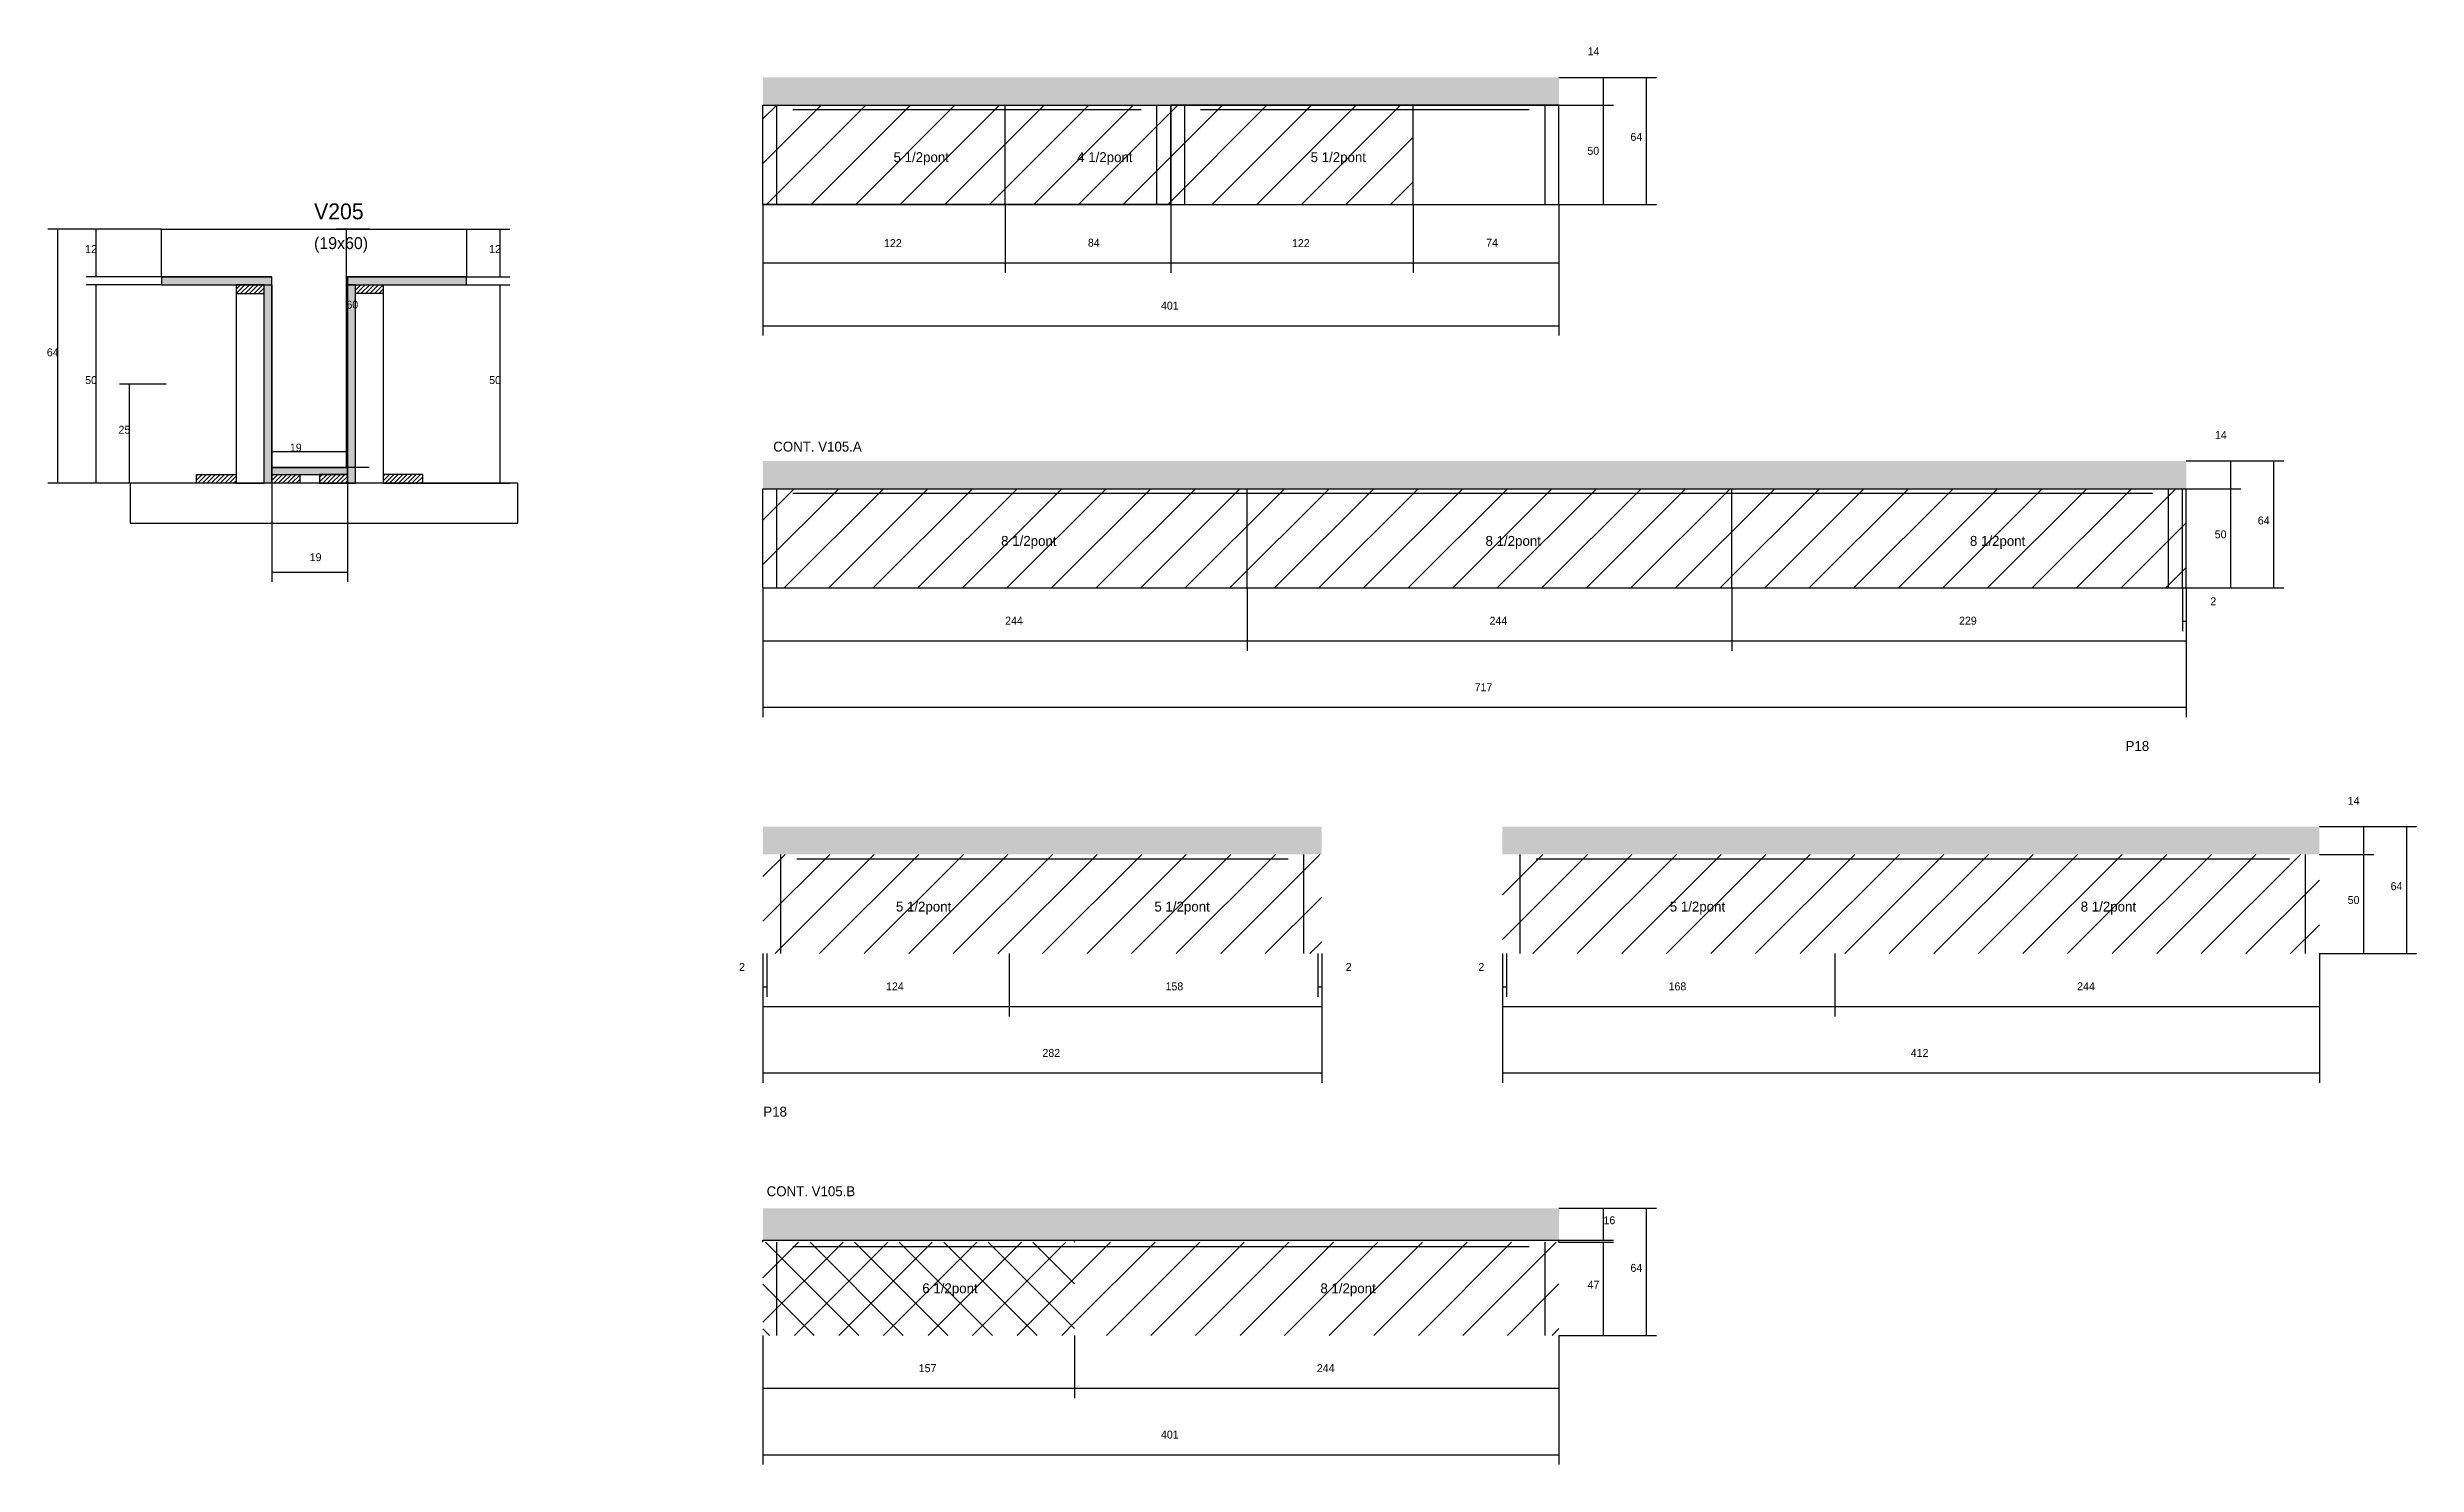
# Model space of a CAD drawing. Header units: metres. Extents: x 6391 to 8805, y 9014 to 10387.
# Drawn here: x 7611 to 8805, y 9674 to 10387 of the extents above; entities that cross this region are included whole.
import ezdxf

# ---------------------------------------------------------------- set-up
doc = ezdxf.new("R2010")
doc.units = ezdxf.units.M
for name, color, linetype in [('CONCRETO', 251, 'Continuous'), ('COTA', 4, 'Continuous'), ('Cota Seção (2x)', 4, 'Continuous'), ('Hachura', 253, 'Continuous'), ('Madeira', 126, 'Continuous'), ('NOMENCLATURA', 7, 'Continuous'), ('Painéis', 200, 'Continuous'), ('REAPROVEITAMENTO', 251, 'Continuous'), ('SARR_2.2x7', 40, 'Continuous'), ('Texto Seção', 7, 'Continuous')]:
    doc.layers.add(name, color=color, linetype=linetype)

msp = doc.modelspace()

# ---------------------------------------------------------------- texts
at = {"layer": 'COTA'}
for s, p in [('14', (8387, 10383.4)), ('50', (8386.9, 10333.3)), ('64', (8408.6, 10340.3)), ('12', (7630.2, 10283.8)), ('12', (7833.7, 10283.8)), ('122', (8032.6, 10286.8)), ('84', (8135.3, 10287)), ('122', (8238.1, 10286.8)), ('64', (7610.9, 10231.8)), ('50', (7630.2, 10217.8)), ('50', (7833.7, 10217.8)), ('25', (7647, 10192.8)), ('14', (8703, 10190.1)), ('50', (8702.9, 10140.1)), ('64', (8724.6, 10147.1)), ('19', (7743.3, 10128.6)), ('2', (8700.7, 10106.4)), ('244', (8093.6, 10096.6)), ('244', (8337.6, 10096.6)), ('229', (8574.1, 10096.6)), ('717', (8330.1, 10063.1)), ('14', (8769.9, 10005.9)), ('64', (8791.5, 9962.9)), ('50', (8769.9, 9955.9)), ('2', (7959.6, 9922.2)), ('2', (8265.2, 9922.2)), ('2', (8332, 9922.2)), ('124', (8033.6, 9912.4)), ('158', (8174.4, 9912.4)), ('168', (8427.8, 9912.4)), ('244', (8633.6, 9912.4)), ('282', (8112.4, 9878.9)), ('412', (8549.8, 9878.9)), ('16', (8395, 9794.6)), ('64', (8408.6, 9770.6)), ('47', (8387, 9762.1)), ('157', (8050.1, 9720.1)), ('244', (8250.6, 9720.1)), ('401', (8172.1, 9686.6))]:
    msp.add_text(s, height=4, dxfattribs=at).set_placement(p)
at = {"layer": 'Cota Seção (2x)'}
for s, p in [('74', (8335.9, 10287)), ('60', (7761.8, 10255.8)), ('401', (8172.1, 10255.3)), ('19', (7733.3, 10183.8))]:
    msp.add_text(s, height=4, dxfattribs=at).set_placement(p)
at = {"layer": 'NOMENCLATURA'}
for s, p in [('5 1/2pont', (8037.4, 10329.6)), ('4 1/2pont', (8129.9, 10329.6)), ('5 1/2pont', (8247.5, 10329.6)), ('8 1/2pont', (8091.6, 10136.3)), ('8 1/2pont', (8335.6, 10136.3)), ('8 1/2pont', (8579.6, 10136.3)), ('P18', (8658, 10033)), ('5 1/2pont', (8038.6, 9952.1)), ('5 1/2pont', (8168.8, 9952.1)), ('5 1/2pont', (8428.4, 9952.1)), ('8 1/2pont', (8635.4, 9952.1)), ('P18', (7971.8, 9848.8)), ('6 1/2pont', (8051.9, 9759.8)), ('8 1/2pont', (8252.4, 9759.8))]:
    msp.add_text(s, height=5, dxfattribs=at).set_placement(p)
at = {"layer": 'Texto Seção'}
for s, height, p in [('V205', 8, (7745.5, 10300.8)), ('(19x60)', 6, (7745.5, 10285.8)), ('CONT. V105.A', 5, (7976.8, 10183.8)), ('CONT. V105.B', 5, (7973.5, 9808.7))]:
    msp.add_text(s, height=height, dxfattribs=at).set_placement(p)

# ---------------------------------------------------------------- hatches: boundary and pattern name
at = {"layer": 'COTA'}
h = msp.add_hatch(dxfattribs=at)
h.set_pattern_fill('AR-CONC', scale=0.03)
h.paths.add_polyline_path([(8372.6, 10372.3), (7971.6, 10372.3), (7971.6, 10372.3), (7971.6, 10358.3), (7971.6, 10358.3), (8372.6, 10358.3), (8372.6, 10358.3), (8372.6, 10372.3)])
h = msp.add_hatch(dxfattribs=at)
h.set_pattern_fill('AR-CONC', scale=0.03)
h.paths.add_polyline_path([(8688.6, 10179.1), (8688.6, 10165.1), (8688.6, 10165.1), (7971.6, 10165.1), (7971.6, 10165.1), (7971.6, 10179.1), (7971.6, 10179.1), (8688.6, 10179.1)])
h = msp.add_hatch(dxfattribs=at)
h.set_pattern_fill('AR-CONC', scale=0.03)
h.paths.add_polyline_path([(7971.6, 9994.9), (7971.6, 9980.9), (7971.6, 9980.9), (8253.1, 9980.9), (8253.1, 9980.9), (8253.1, 9994.9), (8253.1, 9994.9), (7971.6, 9994.9)])
h = msp.add_hatch(dxfattribs=at)
h.set_pattern_fill('AR-CONC', scale=0.03)
h.paths.add_polyline_path([(8755.6, 9994.9), (8755.6, 9980.9), (8755.6, 9980.9), (8344.1, 9980.9), (8344.1, 9980.9), (8344.1, 9994.9), (8344.1, 9994.9), (8755.6, 9994.9)])
h = msp.add_hatch(dxfattribs=at)
h.set_pattern_fill('AR-CONC', scale=0.03)
h.paths.add_polyline_path([(8372.6, 9802.6), (8372.6, 9786.6), (8372.6, 9786.6), (7971.6, 9786.6), (7971.6, 9786.6), (7971.6, 9802.6), (7971.6, 9802.6), (8372.6, 9802.6)])
at = {"layer": 'Hachura'}
h = msp.add_hatch(color=8, dxfattribs=at)
h.dxf.hatch_style = 1
h.paths.add_polyline_path([(7724.3, 10267.8), (7724.3, 10271.8), (7724.3, 10271.8), (7668.7, 10271.8), (7668.7, 10271.8), (7668.7, 10267.8), (7668.7, 10267.8), (7724.3, 10267.8)])
h = msp.add_hatch(dxfattribs=at)
h.set_pattern_fill('ANSI31', scale=0.5)
h.paths.add_polyline_path([(7720.3, 10263.4), (7720.3, 10267.8), (7720.3, 10267.8), (7706.3, 10267.8), (7706.3, 10267.8), (7706.3, 10263.4), (7706.3, 10263.4), (7720.3, 10263.4)])
h = msp.add_hatch(color=8, dxfattribs=at)
h.dxf.hatch_style = 1
h.paths.add_polyline_path([(7720.3, 10267.8), (7724.3, 10267.8), (7724.3, 10267.8), (7724.3, 10167.8), (7724.3, 10167.8), (7720.3, 10167.8), (7720.3, 10167.8), (7720.3, 10267.8)])
h = msp.add_hatch(color=8, dxfattribs=at)
h.dxf.hatch_style = 1
h.paths.add_polyline_path([(7822.3, 10267.8), (7822.3, 10271.8), (7822.3, 10271.8), (7762.3, 10271.8), (7762.3, 10271.8), (7762.3, 10267.8), (7762.3, 10267.8), (7822.3, 10267.8)])
h = msp.add_hatch(color=8, dxfattribs=at)
h.dxf.hatch_style = 1
h.paths.add_polyline_path([(7766.3, 10267.8), (7762.3, 10267.8), (7762.3, 10267.8), (7762.3, 10167.8), (7762.3, 10167.8), (7766.3, 10167.8), (7766.3, 10167.8), (7766.3, 10267.8)])
h = msp.add_hatch(dxfattribs=at)
h.set_pattern_fill('ANSI31', scale=0.5)
h.paths.add_polyline_path([(7766.3, 10263.4), (7766.3, 10267.8), (7766.3, 10267.8), (7780.3, 10267.8), (7780.3, 10267.8), (7780.3, 10263.4), (7780.3, 10263.4), (7766.3, 10263.4)])
h = msp.add_hatch(dxfattribs=at)
h.set_pattern_fill('ANSI31', scale=0.5)
h.paths.add_polyline_path([(7686.3, 10167.8), (7686.3, 10172.2), (7686.3, 10172.2), (7706.3, 10172.2), (7706.3, 10172.2), (7706.3, 10167.8), (7706.3, 10167.8), (7686.3, 10167.8)])
h = msp.add_hatch(color=8, dxfattribs=at)
h.dxf.hatch_style = 1
h.paths.add_polyline_path([(7762.3, 10172.2), (7762.3, 10175.8), (7762.3, 10175.8), (7724.3, 10175.8), (7724.3, 10175.8), (7724.3, 10172.2), (7724.3, 10172.2), (7762.3, 10172.2)])
h = msp.add_hatch(dxfattribs=at)
h.set_pattern_fill('ANSI31', scale=0.5)
h.paths.add_polyline_path([(7724.3, 10167.8), (7724.3, 10172.2), (7724.3, 10172.2), (7738.3, 10172.2), (7738.3, 10172.2), (7738.3, 10167.8), (7738.3, 10167.8), (7724.3, 10167.8)])
h = msp.add_hatch(dxfattribs=at)
h.set_pattern_fill('ANSI31', scale=0.5)
h.paths.add_polyline_path([(7762.3, 10167.8), (7762.3, 10172.2), (7762.3, 10172.2), (7748.3, 10172.2), (7748.3, 10172.2), (7748.3, 10167.8), (7748.3, 10167.8), (7762.3, 10167.8)])
h = msp.add_hatch(dxfattribs=at)
h.set_pattern_fill('ANSI31', scale=0.5)
h.paths.add_polyline_path([(7800.3, 10167.8), (7800.3, 10172.2), (7800.3, 10172.2), (7780.3, 10172.2), (7780.3, 10172.2), (7780.3, 10167.8), (7780.3, 10167.8), (7800.3, 10167.8)])
at = {"layer": 'REAPROVEITAMENTO'}
h = msp.add_hatch(dxfattribs=at)
h.set_pattern_fill('ANSI31', scale=5)
h.paths.add_polyline_path([(7971.6, 10358.3), (7971.6, 10308.3), (7971.6, 10308.3), (8299.1, 10308.3), (8299.1, 10308.3), (8299.1, 10358.3), (8299.1, 10358.3), (7971.6, 10358.3)])
h = msp.add_hatch(dxfattribs=at)
h.set_pattern_fill('ANSI31', scale=5)
h.paths.add_polyline_path([(7971.6, 10165.1), (7971.6, 10115.1), (7971.6, 10115.1), (8688.6, 10115.1), (8688.6, 10115.1), (8688.6, 10165.1), (8688.6, 10165.1), (7971.6, 10165.1)])
h = msp.add_hatch(dxfattribs=at)
h.set_pattern_fill('ANSI31', scale=5)
h.paths.add_polyline_path([(7971.6, 9980.9), (7971.6, 9930.9), (7971.6, 9930.9), (8253.1, 9930.9), (8253.1, 9930.9), (8253.1, 9980.9), (8253.1, 9980.9), (7971.6, 9980.9)])
h = msp.add_hatch(dxfattribs=at)
h.set_pattern_fill('ANSI31', scale=5)
h.paths.add_polyline_path([(8344.1, 9980.9), (8344.1, 9930.9), (8344.1, 9930.9), (8755.6, 9930.9), (8755.6, 9930.9), (8755.6, 9980.9), (8755.6, 9980.9), (8344.1, 9980.9)])
h = msp.add_hatch(dxfattribs=at)
h.set_pattern_fill('ANSI37', scale=5)
h.paths.add_polyline_path([(7971.6, 9785.6), (7971.6, 9738.6), (7971.6, 9738.6), (8128.6, 9738.6), (8128.6, 9738.6), (8128.6, 9785.6), (8128.6, 9785.6), (7971.6, 9785.6)])
h = msp.add_hatch(dxfattribs=at)
h.set_pattern_fill('ANSI31', scale=5)
h.paths.add_polyline_path([(8128.6, 9785.6), (8128.6, 9738.6), (8128.6, 9738.6), (8372.6, 9738.6), (8372.6, 9738.6), (8372.6, 9785.6), (8372.6, 9785.6), (8128.6, 9785.6)])

# ---------------------------------------------------------------- linework, layer by layer
at = {"layer": 'CONCRETO'}
msp.add_lwpolyline([(7668.7, 10271.8), (7668.7, 10295.8), (7822.3, 10295.8), (7822.3, 10271.8), (7762.3, 10271.8), (7762.3, 10175.8), (7724.3, 10175.8), (7724.3, 10271.8)], close=True, dxfattribs=at)
at = {"layer": 'COTA'}
for p, q in [((8372.6, 10372.3), (8400, 10372.3)), ((8372.6, 10372.3), (8421.7, 10372.3)), ((8395, 10358.3), (8395, 10372.3)), ((8416.7, 10308.3), (8416.7, 10372.3)), ((8372.6, 10358.3), (8400, 10358.3)), ((8372.6, 10358.3), (8400, 10358.3)), ((8395, 10308.3), (8395, 10358.3)), ((7971.6, 10308.3), (7971.6, 10273.8)), ((8093.6, 10308.3), (8093.6, 10273.8)), ((8093.6, 10308.3), (8093.6, 10273.8)), ((8177.1, 10308.3), (8177.1, 10273.8)), ((8177.1, 10308.3), (8177.1, 10273.8)), ((8299.1, 10308.3), (8299.1, 10273.8)), ((8372.6, 10308.3), (8400, 10308.3)), ((8372.6, 10308.3), (8421.7, 10308.3)), ((7668.7, 10295.8), (7611.4, 10295.8)), ((7616.4, 10167.8), (7616.4, 10295.8)), ((7668.7, 10295.8), (7630.7, 10295.8)), ((7635.7, 10271.8), (7635.7, 10295.8)), ((7822.3, 10295.8), (7844.2, 10295.8)), ((7839.2, 10271.8), (7839.2, 10295.8)), ((7971.6, 10278.8), (8093.6, 10278.8)), ((8093.6, 10278.8), (8177.1, 10278.8)), ((8177.1, 10278.8), (8299.1, 10278.8)), ((7668.7, 10271.8), (7630.7, 10271.8)), ((7668.7, 10267.8), (7630.7, 10267.8)), ((7635.7, 10167.8), (7635.7, 10267.8)), ((7822.3, 10271.8), (7844.2, 10271.8)), ((7822.3, 10267.8), (7844.2, 10267.8)), ((7839.2, 10167.8), (7839.2, 10267.8)), ((7671, 10217.8), (7647.5, 10217.8)), ((7652.5, 10167.8), (7652.5, 10217.8)), ((8688.6, 10179.1), (8716, 10179.1)), ((8688.6, 10179.1), (8737.7, 10179.1)), ((8711, 10165.1), (8711, 10179.1)), ((8732.7, 10115.1), (8732.7, 10179.1)), ((7690.7, 10167.8), (7611.4, 10167.8)), ((7690.7, 10167.8), (7630.7, 10167.8)), ((7671, 10167.8), (7647.5, 10167.8)), ((7724.3, 10167.8), (7724.3, 10118.1)), ((7762.3, 10167.8), (7762.3, 10118.1)), ((7795.9, 10167.8), (7844.2, 10167.8)), ((8688.6, 10165.1), (8716, 10165.1)), ((8688.6, 10165.1), (8716, 10165.1)), ((8711, 10115.1), (8711, 10165.1)), ((7724.3, 10123.1), (7762.3, 10123.1)), ((7971.6, 10115.1), (7971.6, 10083.5)), ((7971.6, 10115.1), (7971.6, 10050)), ((8215.6, 10115.1), (8215.6, 10083.5)), ((8215.6, 10115.1), (8215.6, 10083.5)), ((8459.6, 10115.1), (8459.6, 10083.5)), ((8459.6, 10115.1), (8459.6, 10083.5)), ((8686.6, 10115.1), (8686.6, 10093.4)), ((8688.6, 10115.1), (8688.6, 10083.5)), ((8688.6, 10115.1), (8688.6, 10050)), ((8688.6, 10115.1), (8688.6, 10093.4)), ((8688.6, 10115.1), (8716, 10115.1)), ((8688.6, 10115.1), (8737.7, 10115.1)), ((8686.6, 10098.4), (8688.6, 10098.4)), ((7971.6, 10088.5), (8215.6, 10088.5)), ((8215.6, 10088.5), (8459.6, 10088.5)), ((8459.6, 10088.5), (8688.6, 10088.5)), ((7971.6, 10055), (8688.6, 10055)), ((8755.6, 9994.9), (8783, 9994.9)), ((8755.6, 9994.9), (8804.6, 9994.9)), ((8778, 9980.9), (8778, 9994.9)), ((8799.6, 9930.9), (8799.6, 9994.9)), ((8755.6, 9980.9), (8783, 9980.9)), ((8755.6, 9980.9), (8783, 9980.9)), ((8778, 9930.9), (8778, 9980.9)), ((7971.6, 9930.9), (7971.6, 9899.3)), ((7971.6, 9930.9), (7971.6, 9865.8)), ((7971.6, 9930.9), (7971.6, 9909.2)), ((7973.6, 9930.9), (7973.6, 9909.2)), ((8095.6, 9930.9), (8095.6, 9899.3)), ((8095.6, 9930.9), (8095.6, 9899.3)), ((8251.1, 9930.9), (8251.1, 9909.2)), ((8253.1, 9930.9), (8253.1, 9899.3)), ((8253.1, 9930.9), (8253.1, 9865.8)), ((8253.1, 9930.9), (8253.1, 9909.2)), ((8344.1, 9930.9), (8344.1, 9899.3)), ((8344.1, 9930.9), (8344.1, 9865.8)), ((8344.1, 9930.9), (8344.1, 9909.2)), ((8346.1, 9930.9), (8346.1, 9909.2)), ((8511.6, 9930.9), (8511.6, 9899.3)), ((8511.6, 9930.9), (8511.6, 9899.3)), ((8755.6, 9930.9), (8783, 9930.9)), ((8755.6, 9930.9), (8804.6, 9930.9)), ((8755.6, 9930.9), (8755.6, 9899.3)), ((8755.6, 9930.9), (8755.6, 9865.8)), ((7971.6, 9914.2), (7973.6, 9914.2)), ((8251.1, 9914.2), (8253.1, 9914.2)), ((8344.1, 9914.2), (8346.1, 9914.2)), ((7971.6, 9904.3), (8095.6, 9904.3)), ((8095.6, 9904.3), (8253.1, 9904.3)), ((8344.1, 9904.3), (8511.6, 9904.3)), ((8511.6, 9904.3), (8755.6, 9904.3)), ((7971.6, 9870.8), (8253.1, 9870.8)), ((8344.1, 9870.8), (8755.6, 9870.8)), ((8372.6, 9802.6), (8400, 9802.6)), ((8372.6, 9802.6), (8421.7, 9802.6)), ((8395, 9786.6), (8395, 9802.6)), ((8416.7, 9738.6), (8416.7, 9802.6)), ((8372.6, 9786.6), (8400, 9786.6)), ((8372.6, 9785.6), (8400, 9785.6)), ((8395, 9738.6), (8395, 9785.6)), ((7971.6, 9738.6), (7971.6, 9707)), ((7971.6, 9738.6), (7971.6, 9673.5)), ((8128.6, 9738.6), (8128.6, 9707)), ((8128.6, 9738.6), (8128.6, 9707)), ((8372.6, 9738.6), (8400, 9738.6)), ((8372.6, 9738.6), (8421.7, 9738.6)), ((8372.6, 9738.6), (8372.6, 9707)), ((8372.6, 9738.6), (8372.6, 9673.5)), ((7971.6, 9712), (8128.6, 9712)), ((8128.6, 9712), (8372.6, 9712)), ((7971.6, 9678.5), (8372.6, 9678.5))]:
    msp.add_line(p, q, dxfattribs=at)
at = {"layer": 'Cota Seção (2x)'}
for p, q in [((7971.6, 10308.3), (7971.6, 10242.2)), ((8299.1, 10308.3), (8299.1, 10273.8)), ((8372.6, 10308.3), (8372.6, 10242.2)), ((8372.6, 10308.3), (8372.6, 10273.8)), ((7773.3, 10295.8), (7756.8, 10295.8)), ((7761.8, 10175.8), (7761.8, 10295.8)), ((8299.1, 10278.8), (8372.6, 10278.8)), ((7971.6, 10247.2), (8372.6, 10247.2)), ((7724.3, 10167.8), (7724.3, 10188.8)), ((7724.3, 10183.8), (7762.3, 10183.8)), ((7762.3, 10167.8), (7762.3, 10188.8)), ((7773.3, 10175.8), (7756.8, 10175.8))]:
    msp.add_line(p, q, dxfattribs=at)
at = {"layer": 'Madeira'}
for points in [[(7720.3, 10263.4), (7720.3, 10267.8), (7706.3, 10267.8), (7706.3, 10263.4)], [(7720.3, 10267.8), (7706.3, 10267.8), (7706.3, 10167.8), (7720.3, 10167.8)], [(7766.3, 10263.4), (7766.3, 10267.8), (7780.3, 10267.8), (7780.3, 10263.4)], [(7766.3, 10267.8), (7780.3, 10267.8), (7780.3, 10167.8), (7766.3, 10167.8)], [(7686.3, 10167.8), (7686.3, 10172.2), (7706.3, 10172.2), (7706.3, 10167.8)], [(7724.3, 10167.8), (7724.3, 10172.2), (7738.3, 10172.2), (7738.3, 10167.8)], [(7762.3, 10167.8), (7762.3, 10172.2), (7748.3, 10172.2), (7748.3, 10167.8)], [(7800.3, 10167.8), (7800.3, 10172.2), (7780.3, 10172.2), (7780.3, 10167.8)], [(7652.9, 10147.8), (7848.1, 10147.8), (7848.1, 10167.8), (7652.9, 10167.8)]]:
    msp.add_lwpolyline(points, close=True, dxfattribs=at)
at = {"layer": 'Painéis'}
for p, q in [((7971.6, 10358.3), (8177.1, 10358.3)), ((8093.6, 10308.3), (8093.6, 10358.3)), ((8177.1, 10358.3), (8372.6, 10358.3)), ((8177.1, 10308.3), (8177.1, 10358.3)), ((8299.1, 10308.3), (8299.1, 10358.3)), ((8372.6, 10308.3), (8372.6, 10358.3)), ((7971.6, 10308.3), (8177.1, 10308.3)), ((8177.1, 10308.3), (8372.6, 10308.3)), ((7668.7, 10271.8), (7724.3, 10271.8)), ((7762.3, 10271.8), (7822.3, 10271.8)), ((7724.3, 10175.8), (7762.3, 10175.8)), ((7971.6, 10165.1), (8688.6, 10165.1)), ((7971.6, 10115.1), (7971.6, 10165.1)), ((8215.6, 10115.1), (8215.6, 10165.1)), ((8459.6, 10115.1), (8459.6, 10165.1)), ((8686.6, 10115.1), (8686.6, 10165.1)), ((8688.6, 10115.1), (8688.6, 10165.1)), ((7971.6, 10115.1), (8688.6, 10115.1))]:
    msp.add_line(p, q, dxfattribs=at)
for points in [[(7971.6, 10358.3), (8177.1, 10358.3), (8177.1, 10308.3), (7971.6, 10308.3)], [(7724.3, 10267.8), (7724.3, 10271.8), (7668.7, 10271.8), (7668.7, 10267.8)], [(7720.3, 10267.8), (7724.3, 10267.8), (7724.3, 10167.8), (7720.3, 10167.8)], [(7822.3, 10267.8), (7822.3, 10271.8), (7762.3, 10271.8), (7762.3, 10267.8)], [(7766.3, 10267.8), (7762.3, 10267.8), (7762.3, 10167.8), (7766.3, 10167.8)], [(7762.3, 10172.2), (7762.3, 10175.8), (7724.3, 10175.8), (7724.3, 10172.2)]]:
    msp.add_lwpolyline(points, close=True, dxfattribs=at)
msp.add_lwpolyline([(8372.6, 10358.3), (8177.1, 10358.3), (8177.1, 10308.3), (8372.6, 10308.3)], dxfattribs=at)
at = {"layer": 'SARR_2.2x7'}
for p, q in [((7978.6, 10308.3), (7978.6, 10358.3)), ((7986.6, 10356.1), (8093.6, 10356.1)), ((8093.6, 10356.1), (8162.1, 10356.1)), ((8170.1, 10308.3), (8170.1, 10358.3)), ((8184.1, 10308.3), (8184.1, 10358.3)), ((8192.1, 10356.1), (8299.1, 10356.1)), ((8299.1, 10356.1), (8357.6, 10356.1)), ((8365.6, 10308.3), (8365.6, 10358.3)), ((7978.6, 10115.1), (7978.6, 10165.1)), ((7986.6, 10162.9), (8215.6, 10162.9)), ((8215.6, 10162.9), (8671.6, 10162.9)), ((8679.6, 10115.1), (8679.6, 10165.1)), ((7980.6, 9930.9), (7980.6, 9980.9)), ((7988.6, 9978.7), (8095.6, 9978.7)), ((8095.6, 9978.7), (8236.1, 9978.7)), ((8244.1, 9930.9), (8244.1, 9980.9)), ((8353.1, 9930.9), (8353.1, 9980.9)), ((8361.1, 9978.7), (8511.6, 9978.7)), ((8511.6, 9978.7), (8740.6, 9978.7)), ((8748.6, 9930.9), (8748.6, 9980.9)), ((7971.6, 9786.6), (8128.6, 9786.6)), ((7971.6, 9785.6), (7971.6, 9786.6)), ((8128.6, 9786.6), (8372.6, 9786.6)), ((8128.6, 9785.6), (8128.6, 9786.6)), ((8372.6, 9785.6), (8372.6, 9786.6)), ((7978.6, 9738.6), (7978.6, 9785.6)), ((7986.6, 9783.4), (8128.6, 9783.4)), ((8128.6, 9783.4), (8357.6, 9783.4)), ((8365.6, 9738.6), (8365.6, 9785.6))]:
    msp.add_line(p, q, dxfattribs=at)

msp.set_redraw_order([(e.dxf.handle, doc.entitydb.next_handle()) for e in msp.query("TEXT MTEXT ATTDEF DIMENSION ARC_DIMENSION")])  # texts and dimensions are drawn at this point

doc.saveas('drawing.dxf')
